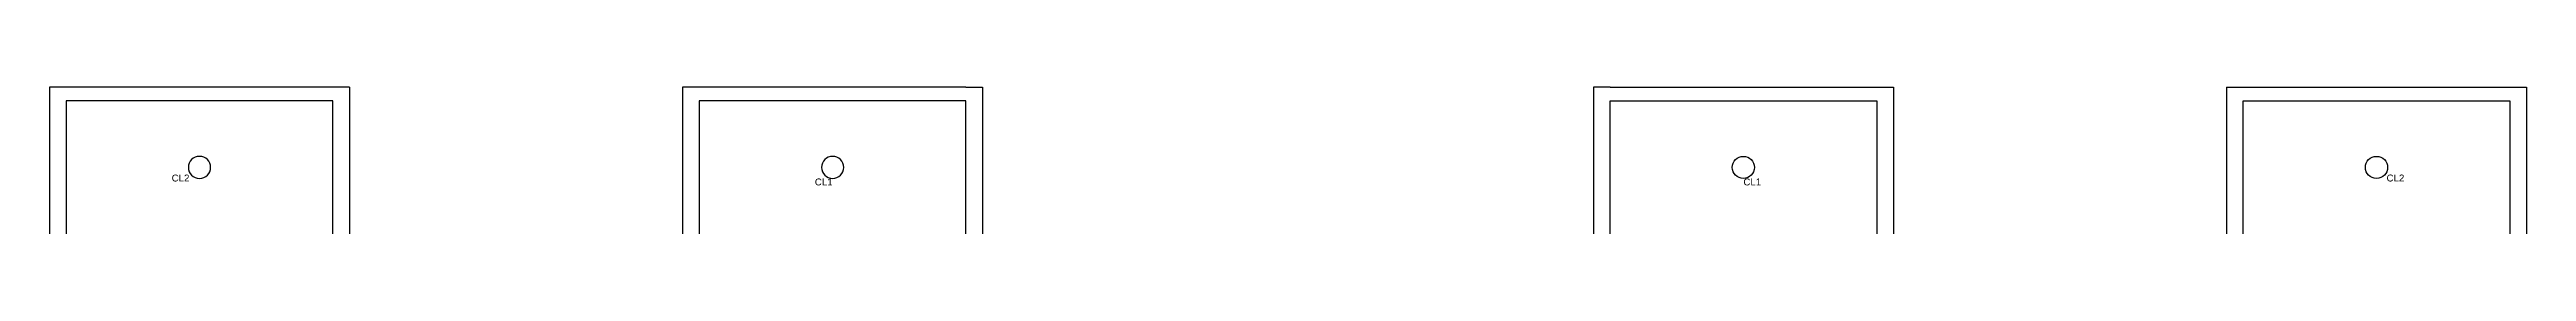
# Model space of a CAD drawing. Header units: inches. Extents: x 61297 to 163996, y 9483 to 32239.
# Drawn here: x 78671 to 79563, y 17279 to 17332 of the extents above; entities that cross this region are included whole.
import ezdxf

# ---------------------------------------------------------------- set-up
doc = ezdxf.new("R2010")
doc.units = ezdxf.units.IN
doc.linetypes.add('HIDDEN', pattern=[9.525, 6.35, -3.175])
doc.layers.add('Light Fans and Socketst', color=170, linetype='Continuous')
doc.layers.add('Main Conduit', color=50, linetype='HIDDEN')
doc.styles.get("Standard").update_dxf_attribs({"font": 'arial.ttf'})

msp = doc.modelspace()

# ---------------------------------------------------------------- texts
at = {"char_height": 2.5}
for s, insert, attachment_point in [('CL2', (78721.431, 17300.531), 3), ('CL1', (78953.051, 17299.113), 3), ('CL1', (79281.051, 17299.113), 1), ('CL2', (79512.67, 17300.531), 1)]:
    msp.add_mtext_dynamic_manual_height_columns(s, width=6.93541, gutter_width=12.5, heights=[0], dxfattribs=dict(at, insert=insert, attachment_point=attachment_point))

# ---------------------------------------------------------------- blocks, each defined once
blk = doc.blocks.new('Light Ceiling')
at = {"layer": 'Light Fans and Socketst'}
blk.add_circle((0, 0), 4, dxfattribs=at)

# ---------------------------------------------------------------- linework, layer by layer
for p, q in [((78671.051, 17332.113), (78671.051, 17279.113)), ((78779.051, 17332.113), (78671.051, 17332.113)), ((78779.051, 17332.113), (78779.051, 17279.113)), ((78905.051, 17332.113), (78899.051, 17332.113)), ((78899.051, 17332.113), (78899.051, 17279.113)), ((79001.051, 17332.113), (78905.051, 17332.113)), ((79001.051, 17332.113), (79007.051, 17332.113)), ((79007.051, 17332.113), (79007.051, 17279.113)), ((79233.051, 17332.113), (79227.051, 17332.113)), ((79227.051, 17332.113), (79227.051, 17279.113)), ((79233.051, 17332.113), (79329.051, 17332.113)), ((79329.051, 17332.113), (79335.051, 17332.113)), ((79335.051, 17332.113), (79335.051, 17279.113)), ((79455.051, 17332.113), (79455.051, 17279.113)), ((79455.051, 17332.113), (79563.051, 17332.113)), ((79563.051, 17332.113), (79563.051, 17279.113)), ((78773.051, 17327.113), (78677.051, 17327.113)), ((78677.051, 17327.113), (78677.051, 17279.113)), ((78773.051, 17279.113), (78773.051, 17327.113)), ((79001.051, 17327.113), (78905.051, 17327.113)), ((78905.051, 17327.113), (78905.051, 17279.113)), ((79001.051, 17279.113), (79001.051, 17327.113)), ((79233.051, 17279.113), (79233.051, 17327.113)), ((79233.051, 17327.113), (79329.051, 17327.113)), ((79329.051, 17327.113), (79329.051, 17279.113)), ((79461.051, 17279.113), (79461.051, 17327.113)), ((79461.051, 17327.113), (79557.051, 17327.113)), ((79557.051, 17327.113), (79557.051, 17279.113))]:
    msp.add_line(p, q)

# ---------------------------------------------------------------- block references
at = {"layer": 'Main Conduit', "xscale": -1}
for p in [(78725.051, 17303.113), (78953.051, 17303.113)]:
    msp.add_blockref('Light Ceiling', p, dxfattribs=at)
at = {"layer": 'Main Conduit'}
for p in [(79281.051, 17303.113), (79509.051, 17303.113)]:
    msp.add_blockref('Light Ceiling', p, dxfattribs=at)

msp.set_redraw_order([(e.dxf.handle, doc.entitydb.next_handle()) for e in msp.query("TEXT MTEXT ATTDEF DIMENSION ARC_DIMENSION")])  # texts and dimensions are drawn at this point

doc.saveas('drawing.dxf')
